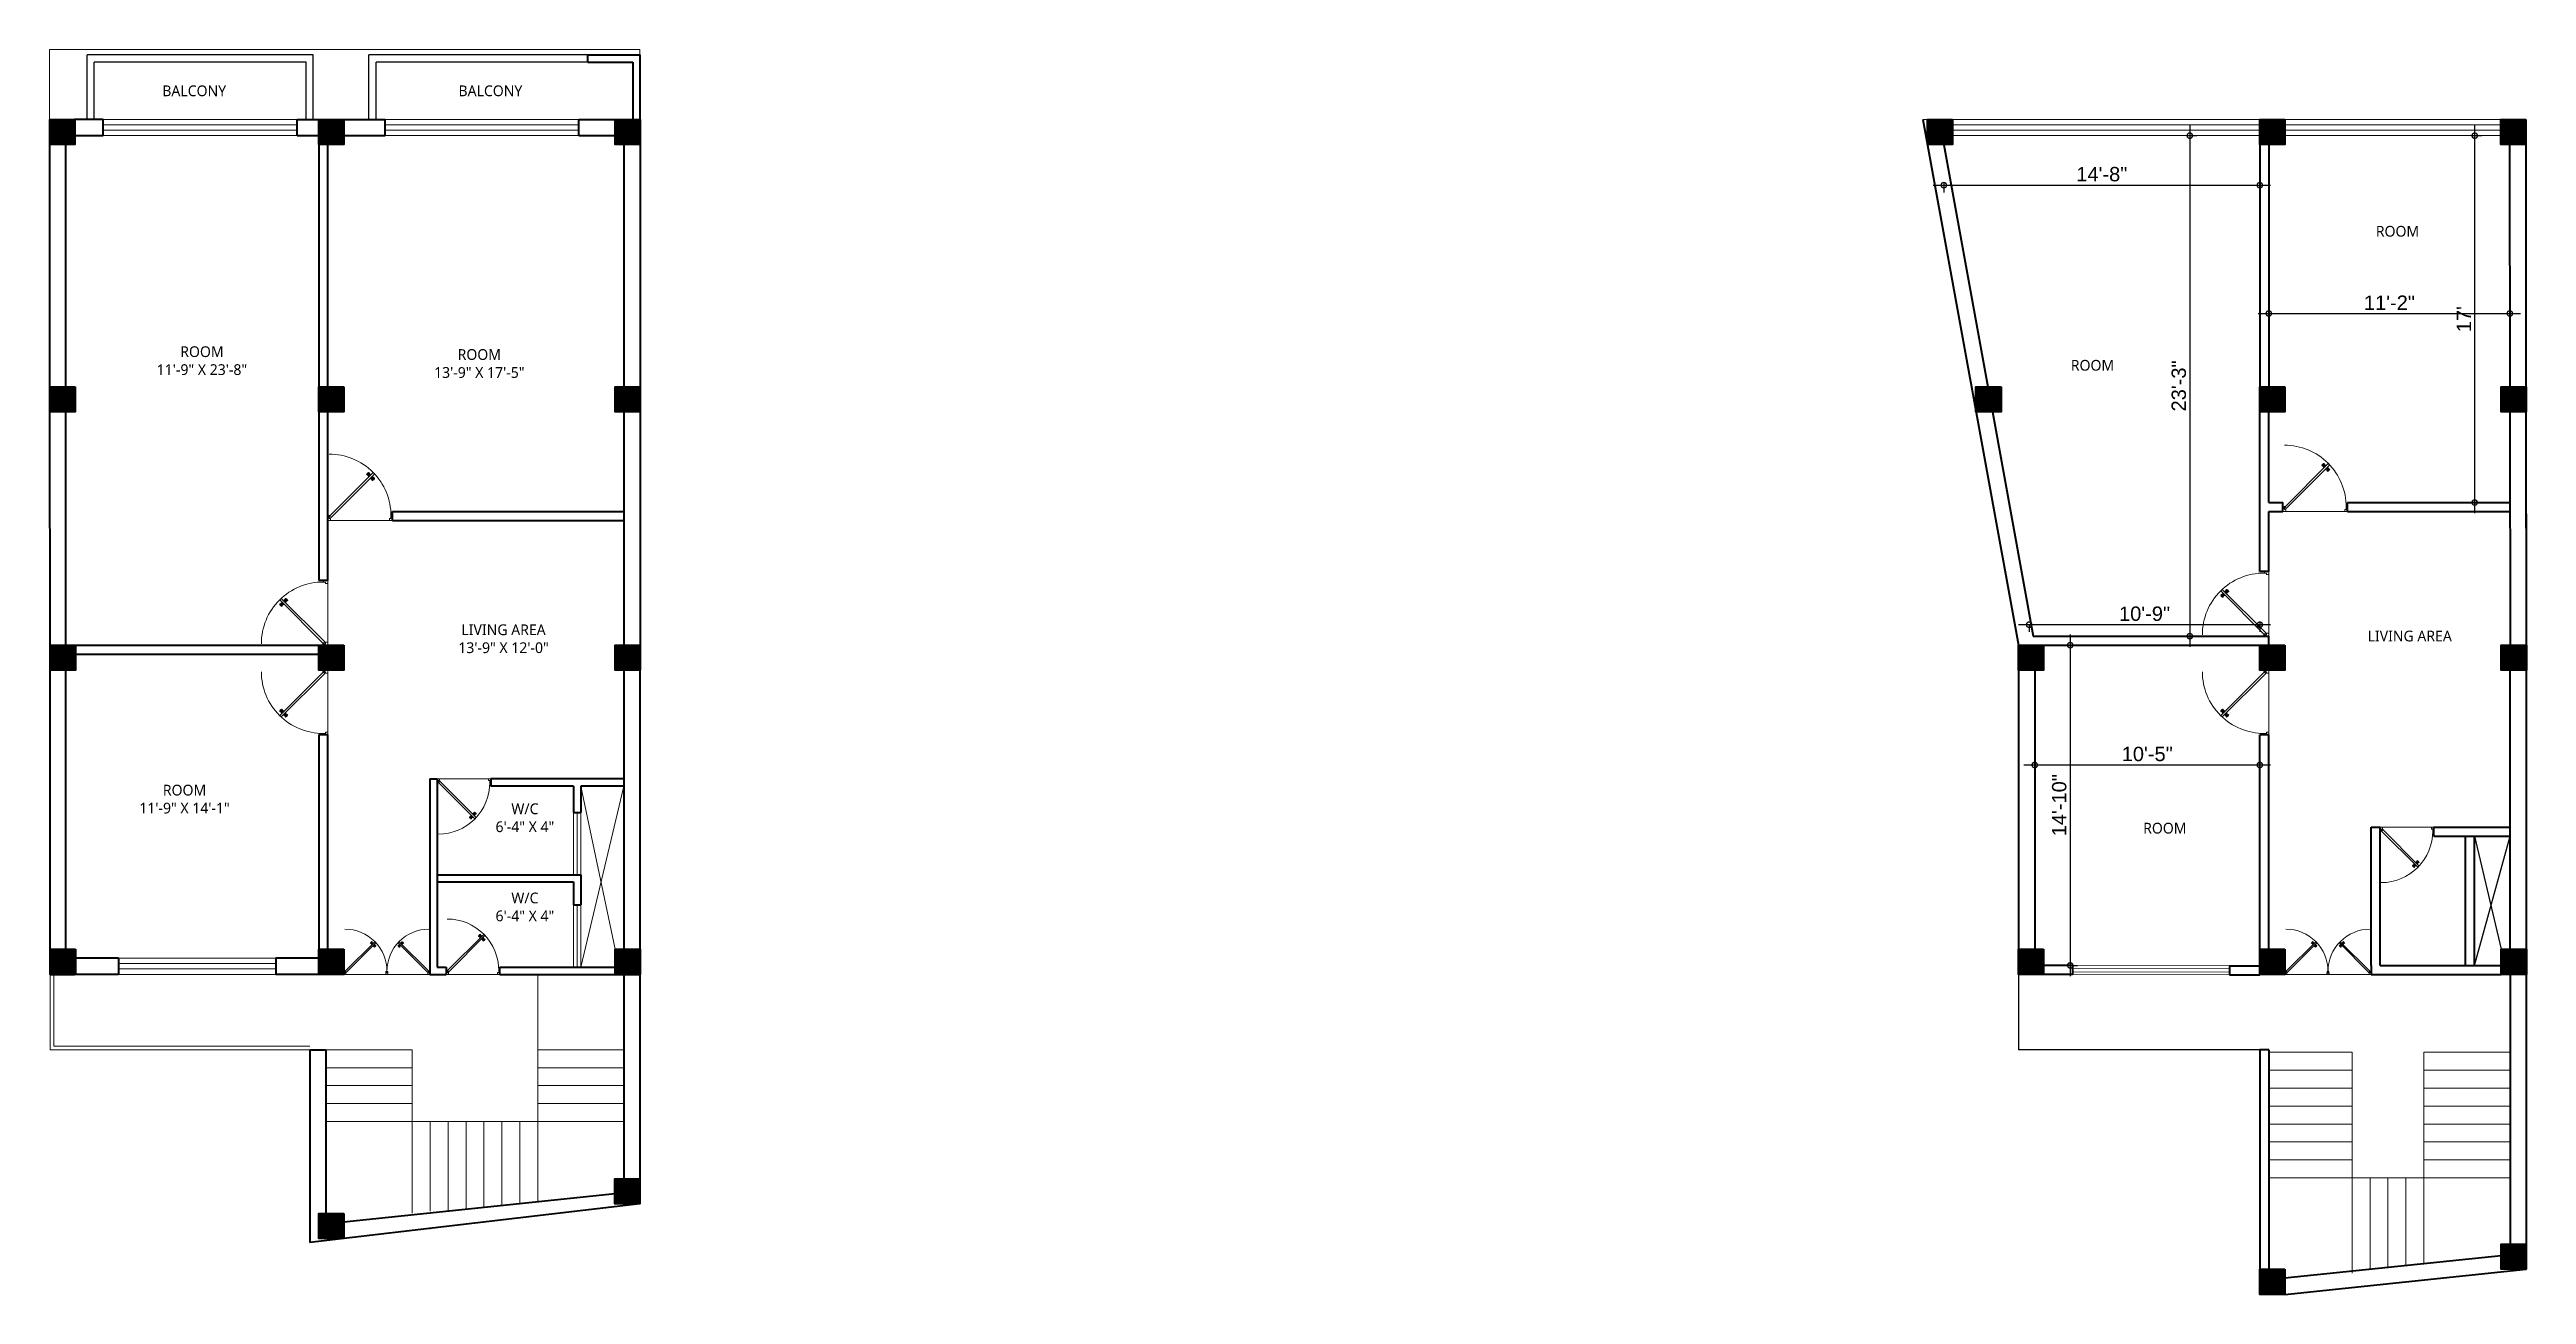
# Model space of a CAD drawing. Header units: inches. Extents: x -71 to 2682309, y -3332 to 801571.
# Drawn here: x 2651798 to 2653178, y 793069 to 793763 of the extents above; entities that cross this region are included whole.
import ezdxf

# ---------------------------------------------------------------- set-up
doc = ezdxf.new("R2010")
doc.units = ezdxf.units.IN
doc.header["$MEASUREMENT"] = 0
doc.header["$PDMODE"] = 99
doc.linetypes.add('ACAD_ISO02W100', pattern=[15, 12, -3])
doc.linetypes.add('SOLID', pattern=[0])
for name, color, linetype, lineweight in [('CONC. OUTLINE RA', 150, 'Continuous', 40), ('DOOR-WIN RA', 3, 'Continuous', 20), ('ele 4', 114, 'Continuous', 9), ('ELE2 RA', 130, 'Continuous', 20), ('elev 2', 20, 'Continuous', 25), ('HATCH RA', 8, 'Continuous', 9), ('PUERTAS', 7, 'Continuous', 13), ('stair EA', 132, 'Continuous', 5), ('STAIR PLAN AND ELEV RA', 124, 'Continuous', 20), ('wall EA', 24, 'Continuous', 40), ('WALL RA', 42, 'Continuous', 50), ('WALL__HALF_NEW', 42, 'Continuous', 30), ('Win EA', 114, 'Continuous', 5)]:
    doc.layers.add(name, color=color, linetype=linetype, lineweight=lineweight)
for name, color, linetype in [('HACTH', 7, 'Continuous'), ('lettring', 7, 'Continuous'), ('text EA', 7, 'Continuous')]:
    doc.layers.add(name, color=color, linetype=linetype)
doc.styles.add('EAPL', font='arial.ttf', dxfattribs={"height": 8})
doc.styles.get("Standard").update_dxf_attribs({"font": 'arial.ttf'})
doc.dimstyles.new('EA Copy of 1-8', dxfattribs={"dimtxt": 8, "dimasz": 6, "dimexe": 4, "dimexo": 6, "dimgap": 2, "dimtad": 1, "dimdec": 0, "dimzin": 0, "dimdsep": 46, "dimlunit": 3, "dimtxsty": 'EAPL', "dimblk": 'DOTSMALL', "dimcen": -0.09, "dimdle": 6, "dimclrd": 256, "dimclre": 256, "dimclrt": 256, "dimadec": 0, "dimazin": 0, "dimtfac": 8, "dimtdec": 0, "dimtix": 1, "dimtmove": 0, "dimatfit": 3, "dimldrblk": 'OPEN30', "dimfxl": 1, "dimfxlon": 1, "dimtolj": 1, "dimtzin": 0, "dimlwd": -1, "dimlwe": -1, "dimarcsym": 0})

msp = doc.modelspace()

# ---------------------------------------------------------------- texts
at = {"layer": 'text EA', "char_height": 6, "attachment_point": 2}
for s, insert, width in [('{\\fTrebuchet MS|b0|i0|c0|p34;BALCONY}', (2651878.7, 793742.8), 82.609), ('{\\fTrebuchet MS|b0|i0|c0|p34;BALCONY}', (2652043.7, 793742.8), 82.609), ('{\\fTrebuchet MS|b0|i0|c0|p34;ROOM }', (2653106, 793664.5), 84.336), ('{\\fTrebuchet MS|b0|i0|c0|p34;ROOM \\P11\'-9" X 23\'-8"}', (2651883, 793597.4), 84.336), ('{\\fTrebuchet MS|b0|i0|c0|p34;ROOM \\P13\'-9" X 17\'-5"}', (2652037.5, 793595.8), 84.336), ('{\\fTrebuchet MS|b0|i0|c0|p34;ROOM }', (2652936.1, 793589.8), 84.336), ('{\\fTrebuchet MS|b0|i0|c0|p34;LIVING AREA\\P13\'-9" X 12\'-0"}', (2652051, 793442.4), 84.336), ('{\\fTrebuchet MS|b0|i0|c0|p34;LIVING AREA}', (2653112.8, 793438.9), 84.336), ('{\\fTrebuchet MS|b0|i0|c0|p34;ROOM \\P11\'-9" X 14\'-1"}', (2651873.3, 793353), 84.336), ('{\\fTrebuchet MS|b0|i0|c0|p34;W/C\\P6\'-4" X 4"}', (2652062.9, 793342.6), 84.336), ('{\\fTrebuchet MS|b0|i0|c0|p34;ROOM }', (2652976.4, 793331.8), 84.336), ('{\\fTrebuchet MS|b0|i0|c0|p34;W/C\\P6\'-4" X 4"}', (2652062.9, 793292.9), 84.336)]:
    msp.add_mtext(s, dxfattribs=dict(at, insert=insert, width=width))

# ---------------------------------------------------------------- blocks, each defined once
blk = doc.blocks.new('COLUMN')
at = {"layer": 'HACTH', "lineweight": 30, "transparency": 33554541}
h = blk.add_hatch(color=256, dxfattribs=at)
h.dxf.hatch_style = 1
h.paths.add_polyline_path([(2659104.2, 784576.4), (2659090.2, 784576.4), (2659090.2, 784562.4), (2659104.2, 784562.4)])
at = {"layer": 'CONC. OUTLINE RA'}
blk.add_lwpolyline([(2659090.2, 784576.4), (2659104.2, 784576.4), (2659104.2, 784562.4), (2659090.2, 784562.4)], close=True, dxfattribs=at)
blk = doc.blocks.new('3ft')
at = {"layer": 'PUERTAS', "color": 6}
for p, q in [((1, 2.5), (25.2, 26.7)), ((26, 25.9), (1.8, 1.6)), ((26, 25.9), (25.2, 26.7)), ((0, 2.4), (0, 0)), ((0.7, 2.4), (0, 2.4)), ((1.6, 0), (0, 0)), ((0.7, 1.5), (0.7, 2.4)), ((0.8, 1.5), (0.7, 1.5)), ((0.8, 1.5), (0.8, 2.4)), ((0.8, 1.2), (0.8, 1.5)), ((1.6, 1.2), (0.8, 1.2)), ((1.6, 1.8), (0.9, 2.5)), ((1.6, 1.9), (1, 2.5)), ((1.6, 1.9), (1.6, 1.8)), ((1.8, 1.6), (1.6, 1.8)), ((1.6, 0), (1.6, 1.2)), ((34.4, 0), (34.4, 1.2)), ((34.4, 1.2), (35.2, 1.2)), ((34.4, 0), (36, 0)), ((35.2, 1.2), (35.2, 2.4)), ((35.2, 2.4), (36, 2.4)), ((36, 0), (36, 2.4))]:
    blk.add_line(p, q, dxfattribs=at)
at = {"layer": 'PUERTAS', "color": 8}
for p, q in [((22.6, 24.9), (21.6, 25.7)), ((22.6, 25), (21.7, 25.7)), ((22.7, 25.1), (21.8, 25.9)), ((22.1, 26.3), (22, 26.1)), ((22.9, 25.2), (22, 26.1)), ((22.1, 26.3), (22.3, 26.4)), ((22.3, 26.4), (22.3, 26.4)), ((23.2, 25.5), (22.3, 26.4)), ((23.3, 25.7), (22.5, 26.6)), ((23.5, 25.8), (22.7, 26.8)), ((23.4, 25.8), (22.7, 26.7)), ((22.7, 24.3), (23, 24.8)), ((23, 25), (22.8, 25.1)), ((23, 25), (22.9, 25.2)), ((23, 25), (22.9, 25.1)), ((22.9, 24.5), (23.1, 24.9)), ((23.1, 25.1), (23, 25.2)), ((23.1, 24.8), (23.2, 25)), ((23.3, 25.3), (23.2, 25.4)), ((23.4, 25.4), (23.3, 25.6)), ((23.4, 25.4), (23.3, 25.5)), ((23.4, 25.4), (23.3, 25.5)), ((23.3, 24.9), (23.3, 25.1)), ((23.5, 25.1), (23.3, 25.1)), ((23.6, 25.3), (23.4, 25.2)), ((23.9, 25.5), (23.5, 25.3)), ((24.1, 25.7), (23.6, 25.4)), ((23.6, 23.4), (24.1, 23.7)), ((23.8, 23.6), (24.2, 23.8)), ((24.1, 23.8), (24.3, 23.9)), ((24.2, 24), (24.4, 24)), ((24.2, 23.3), (25, 22.3)), ((24.3, 23.7), (24.4, 23.6)), ((24.3, 23.7), (24.5, 23.6)), ((24.3, 23.6), (24.4, 23.5)), ((24.3, 23.3), (25.1, 22.4)), ((24.4, 24.2), (24.4, 24)), ((24.4, 23.8), (24.5, 23.7)), ((24.4, 23.4), (25.2, 22.5)), ((24.6, 24.3), (24.5, 24.1)), ((24.5, 23.6), (25.4, 22.7)), ((24.8, 24.6), (24.6, 24.2)), ((24.6, 24), (24.7, 23.9)), ((25, 24.8), (24.7, 24.3)), ((24.7, 24.1), (24.8, 23.9)), ((24.7, 24.1), (24.8, 24)), ((24.8, 24.1), (24.9, 24)), ((24.8, 23.8), (25.7, 23)), ((25, 24), (25.9, 23.2)), ((25.1, 24.2), (26.1, 23.4)), ((25.1, 24.1), (26, 23.3)), ((25.6, 22.8), (25.4, 22.7)), ((25.6, 22.8), (25.7, 23)), ((25.7, 23), (25.7, 23)), ((0, 0), (36, 0))]:
    blk.add_line(p, q, dxfattribs=at)
at = {"layer": 'PUERTAS', "color": 1}
for p, q in [((21.7, 25.8), (22.1, 26.3)), ((21.7, 25.7), (22.2, 26.2)), ((21.7, 25.8), (21.7, 25.8)), ((22.5, 25), (21.7, 25.6)), ((22.6, 26.7), (22.1, 26.3)), ((22.7, 26.7), (22.2, 26.2)), ((22.6, 26.7), (22.6, 26.7)), ((22.6, 25), (23, 25.4)), ((22.6, 24.3), (22.9, 24.7)), ((22.6, 24.1), (22.6, 24.1)), ((22.7, 25.1), (22.7, 25.1)), ((23.4, 25.9), (22.8, 26.7)), ((22.8, 25.1), (23.1, 25.3)), ((22.9, 25), (22.8, 25.1)), ((22.9, 24.9), (23.2, 25.2)), ((22.9, 24.8), (22.9, 24.8)), ((22.9, 24.7), (22.9, 24.7)), ((23.4, 25.8), (23, 25.4)), ((23.3, 25.6), (23.1, 25.3)), ((23.5, 25.5), (23.2, 25.2)), ((23.3, 25.7), (23.3, 25.7)), ((23.4, 25.5), (23.3, 25.6)), ((23.4, 23.3), (23.4, 23.3)), ((23.6, 25.5), (23.6, 25.5)), ((23.6, 23.3), (24, 23.6)), ((24.1, 25.8), (23.7, 25.5)), ((23.7, 25.5), (23.7, 25.5)), ((24, 23.6), (24, 23.6)), ((24.1, 23.6), (24.1, 23.6)), ((24.3, 25.8), (24.3, 25.8)), ((24.3, 23.6), (24.5, 23.9)), ((24.3, 23.3), (24.7, 23.7)), ((24.3, 23.6), (24.4, 23.5)), ((24.3, 23.2), (24.9, 22.4)), ((24.4, 23.5), (24.6, 23.8)), ((24.4, 23.4), (24.4, 23.4)), ((24.8, 24.1), (24.5, 23.9)), ((24.9, 24), (24.6, 23.8)), ((25.1, 24.1), (24.7, 23.7)), ((25.1, 24.8), (24.8, 24.4)), ((24.8, 24.4), (24.8, 24.4)), ((24.8, 24.3), (24.8, 24.3)), ((24.8, 24.1), (24.9, 24)), ((25, 24), (25, 24)), ((25, 22.4), (25.5, 22.9)), ((25.1, 25), (25.1, 25)), ((25.1, 22.4), (25.6, 22.8)), ((25.1, 22.4), (25.1, 22.4)), ((25.2, 24.1), (26, 23.5)), ((26, 23.4), (25.5, 22.9)), ((26, 23.3), (25.6, 22.8)), ((26, 23.3), (26, 23.3))]:
    blk.add_line(p, q, dxfattribs=at)
at = {"layer": 'PUERTAS', "color": 2}
for p, q in [((22, 26.1), (22, 26.1)), ((25.4, 22.7), (25.4, 22.7))]:
    blk.add_line(p, q, dxfattribs=at)
at = {"layer": 'PUERTAS', "color": 6}
for radius in [0.155, 0.0752]:
    blk.add_circle((0.8, 2.6), radius, dxfattribs=at)
blk.add_arc((0.8, 2.6), 34.4, 359.7285, 90.0333, dxfattribs=at)
at = {"layer": 'PUERTAS', "color": 1}
for centre, start, end in [((22.5, 25), 231.0764, 315), ((22.7, 24.2), 135, 225), ((22.7, 26.7), 38.9236, 135), ((22.8, 25.1), 225, 315), ((23, 24.9), 135, 219.7428), ((22.9, 24.8), 315, 39.7428), ((23.3, 25.6), 315, 45), ((23.4, 25.9), 315, 38.9236), ((23.5, 23.4), 225, 315), ((23.5, 25.4), 50.2572, 135), ((23.6, 25.5), 230.2572, 315), ((24.1, 23.6), 50.2572, 135), ((24.2, 25.7), 45, 135), ((24.2, 23.7), 230.2572, 315), ((24.3, 23.2), 135, 218.9236), ((24.4, 23.5), 135, 225), ((24.8, 24.3), 135, 219.7428), ((24.7, 24.2), 315, 39.7428), ((24.9, 24), 45, 135), ((25, 22.4), 218.9236, 315), ((25, 24.9), 315, 45), ((25.2, 24.1), 51.0764, 135), ((26, 23.4), 315, 51.0764)]:
    blk.add_arc(centre, 0.08, start, end, dxfattribs=at)
blk = doc.blocks.new('*U327')
at = {"color": 3, "xscale": -1}
blk.add_blockref('3ft', (42, 0), dxfattribs=at)
blk = doc.blocks.new('_DotSmall')
at = {"color": 0, "linetype": 'ByBlock', "const_width": 0.5}
blk.add_lwpolyline([(-0.0625, 0, 1), (0.0625, 0, 1)], format="xyb", close=True, dxfattribs=at)
blk = doc.blocks.new('*D1221')
at = {"layer": 'Defpoints', "color": 0, "transparency": 16777216}
for p in [(2652853.3, 793709.7), (2653029.3, 793709.7), (2653029.3, 793687.2)]:
    blk.add_point(p, dxfattribs=at)
at = {"layer": 'lettring', "transparency": 16777216}
for p, q in [((2652847.3, 793687.2), (2653035.3, 793687.2)), ((2652853.3, 793688.2), (2652853.3, 793683.2)), ((2653029.3, 793688.2), (2653029.3, 793683.2))]:
    blk.add_line(p, q, dxfattribs=at)
at = {"layer": 'lettring', "transparency": 16777216, "xscale": 6, "yscale": 6, "zscale": 6, "rotation": 180}
blk.add_blockref('_DotSmall', (2652853.3, 793687.2), dxfattribs=at)
at = {"layer": 'lettring', "transparency": 16777216, "xscale": 6, "yscale": 6, "zscale": 6}
blk.add_blockref('_DotSmall', (2653029.3, 793687.2), dxfattribs=at)
at = {"layer": 'lettring', "transparency": 16777216, "insert": (2652941.3, 793693.3), "char_height": 8, "attachment_point": 5, "style": 'EAPL'}
blk.add_mtext('\\A1;14\'-8"', dxfattribs=at)
blk = doc.blocks.new('_Open30')
at = {"color": 0, "linetype": 'ByBlock', "lineweight": -2}
for p, q in [((-1, 0.27), (0, 0)), ((0, 0), (-1, -0.27)), ((0, 0), (-1, 0))]:
    blk.add_line(p, q, dxfattribs=at)
blk = doc.blocks.new('*D1216')
at = {"layer": 'Defpoints', "color": 0, "transparency": 16777216}
for p in [(2652943.7, 793714.8), (2652943.7, 793435.8), (2652990.3, 793435.8)]:
    blk.add_point(p, dxfattribs=at)
at = {"layer": 'lettring', "transparency": 16777216}
for p, q in [((2652989.3, 793714.8), (2652994.3, 793714.8)), ((2652990.3, 793720.8), (2652990.3, 793429.8)), ((2652989.3, 793435.8), (2652994.3, 793435.8))]:
    blk.add_line(p, q, dxfattribs=at)
at = {"layer": 'lettring', "transparency": 16777216, "xscale": 6, "yscale": 6, "zscale": 6}
for p, rotation in [((2652990.3, 793714.8), 90), ((2652990.3, 793435.8), 270)]:
    blk.add_blockref('_DotSmall', p, dxfattribs=dict(at, rotation=rotation))
at = {"layer": 'lettring', "transparency": 16777216, "insert": (2652984.2, 793575.3), "char_height": 8, "attachment_point": 5, "rotation": 90, "style": 'EAPL'}
blk.add_mtext('\\A1;23\'-3"', dxfattribs=at)
blk = doc.blocks.new('*D1217')
at = {"layer": 'Defpoints', "color": 0, "transparency": 16777216}
for p in [(2653029.3, 793471.8), (2652900.8, 793448.4), (2652900.8, 793442.2)]:
    blk.add_point(p, dxfattribs=at)
at = {"layer": 'lettring', "transparency": 16777216}
for p, q in [((2653035.3, 793442.2), (2652894.8, 793442.2)), ((2652900.8, 793442.4), (2652900.8, 793438.2)), ((2653029.3, 793443.2), (2653029.3, 793438.2))]:
    blk.add_line(p, q, dxfattribs=at)
at = {"layer": 'lettring', "transparency": 16777216, "xscale": 6, "yscale": 6, "zscale": 6, "rotation": 180}
blk.add_blockref('_DotSmall', (2652900.8, 793442.2), dxfattribs=at)
at = {"layer": 'lettring', "transparency": 16777216, "xscale": 6, "yscale": 6, "zscale": 6}
blk.add_blockref('_DotSmall', (2653029.3, 793442.2), dxfattribs=at)
at = {"layer": 'lettring', "transparency": 16777216, "insert": (2652965.1, 793448.3), "char_height": 8, "attachment_point": 5, "style": 'EAPL'}
blk.add_mtext('\\A1;10\'-9"', dxfattribs=at)
blk = doc.blocks.new('*D1218')
at = {"layer": 'Defpoints', "color": 0, "transparency": 16777216}
for p in [(2653168.6, 793615.7), (2653168.6, 793575), (2653034.3, 793574.8)]:
    blk.add_point(p, dxfattribs=at)
at = {"layer": 'lettring', "transparency": 16777216}
for p, q in [((2653034.3, 793614.7), (2653034.3, 793619.7)), ((2653168.6, 793614.7), (2653168.6, 793619.7)), ((2653028.3, 793615.7), (2653174.6, 793615.7))]:
    blk.add_line(p, q, dxfattribs=at)
at = {"layer": 'lettring', "transparency": 16777216, "xscale": 6, "yscale": 6, "zscale": 6, "rotation": 180}
blk.add_blockref('_DotSmall', (2653034.3, 793615.7), dxfattribs=at)
at = {"layer": 'lettring', "transparency": 16777216, "xscale": 6, "yscale": 6, "zscale": 6}
blk.add_blockref('_DotSmall', (2653168.6, 793615.7), dxfattribs=at)
at = {"layer": 'lettring', "transparency": 16777216, "insert": (2653101.5, 793621.7), "char_height": 8, "attachment_point": 5, "style": 'EAPL'}
blk.add_mtext('\\A1;11\'-2"', dxfattribs=at)
blk = doc.blocks.new('*D1219')
at = {"layer": 'Defpoints', "color": 0, "transparency": 16777216}
for p in [(2653078.2, 793714.8), (2653149, 793714.8), (2653078.2, 793510.3)]:
    blk.add_point(p, dxfattribs=at)
at = {"layer": 'lettring', "transparency": 16777216}
for p, q in [((2653148, 793714.8), (2653153, 793714.8)), ((2653149, 793504.3), (2653149, 793720.8)), ((2653148, 793510.3), (2653153, 793510.3))]:
    blk.add_line(p, q, dxfattribs=at)
at = {"layer": 'lettring', "transparency": 16777216, "xscale": 6, "yscale": 6, "zscale": 6}
for p, rotation in [((2653149, 793714.8), 90), ((2653149, 793510.3), 270)]:
    blk.add_blockref('_DotSmall', p, dxfattribs=dict(at, rotation=rotation))
at = {"layer": 'lettring', "transparency": 16777216, "insert": (2653143, 793612.5), "char_height": 8, "attachment_point": 5, "rotation": 90, "style": 'EAPL'}
blk.add_mtext("\\A1;17'", dxfattribs=at)
blk = doc.blocks.new('*D1220')
at = {"layer": 'Defpoints', "color": 0, "transparency": 16777216}
for p in [(2652903.9, 793380.8), (2653029.3, 793380.8), (2652903.9, 793364)]:
    blk.add_point(p, dxfattribs=at)
at = {"layer": 'lettring', "transparency": 16777216}
for p, q in [((2653035.3, 793364), (2652897.9, 793364)), ((2652903.9, 793365), (2652903.9, 793360)), ((2653029.3, 793365), (2653029.3, 793360))]:
    blk.add_line(p, q, dxfattribs=at)
at = {"layer": 'lettring', "transparency": 16777216, "xscale": 6, "yscale": 6, "zscale": 6, "rotation": 180}
blk.add_blockref('_DotSmall', (2652903.9, 793364), dxfattribs=at)
at = {"layer": 'lettring', "transparency": 16777216, "xscale": 6, "yscale": 6, "zscale": 6}
blk.add_blockref('_DotSmall', (2653029.3, 793364), dxfattribs=at)
at = {"layer": 'lettring', "transparency": 16777216, "insert": (2652966.6, 793370.1), "char_height": 8, "attachment_point": 5, "style": 'EAPL'}
blk.add_mtext('\\A1;10\'-5"', dxfattribs=at)
blk = doc.blocks.new('*D1222')
at = {"layer": 'Defpoints', "color": 0, "transparency": 16777216}
for p in [(2652908.9, 793430.8), (2652908.9, 793252.3), (2652923.7, 793252.3)]:
    blk.add_point(p, dxfattribs=at)
at = {"layer": 'lettring', "transparency": 16777216}
for p, q in [((2652922.7, 793430.8), (2652927.7, 793430.8)), ((2652923.7, 793436.8), (2652923.7, 793246.3)), ((2652922.7, 793252.3), (2652927.7, 793252.3))]:
    blk.add_line(p, q, dxfattribs=at)
at = {"layer": 'lettring', "transparency": 16777216, "xscale": 6, "yscale": 6, "zscale": 6}
for p, rotation in [((2652923.7, 793430.8), 90), ((2652923.7, 793252.3), 270)]:
    blk.add_blockref('_DotSmall', p, dxfattribs=dict(at, rotation=rotation))
at = {"layer": 'lettring', "transparency": 16777216, "insert": (2652917.6, 793341.6), "char_height": 8, "attachment_point": 5, "rotation": 90, "style": 'EAPL'}
blk.add_mtext('\\A1;14\'-10"', dxfattribs=at)

# ---------------------------------------------------------------- dimensions: what is measured, and where the dimension line sits
at = {"layer": 'lettring'}
for base, p1, p2, picture, middle in [((2652990.3, 793435.8), (2652943.7, 793714.8), (2652943.7, 793435.8), '*D1216', (2652984.2, 793575.3)), ((2653148.9676, 793714.7719), (2653078.1542, 793510.324), (2653078.1542, 793714.7719), '*D1219', (2653142.9512, 793612.5479)), ((2652923.6947, 793252.3075), (2652908.8736, 793430.8039), (2652908.8736, 793252.3075), '*D1222', (2652917.6101, 793341.5557))]:
    dim = msp.add_linear_dim(base=base, p1=p1, p2=p2, angle=90, dimstyle='EA Copy of 1-8', dxfattribs=at)
    dim.commit()
    dim.dimension.update_dxf_attribs({"geometry": picture, "text_midpoint": middle})
for base, p1, p2, picture, middle in [((2653029.3, 793687.2), (2652853.3, 793709.7), (2653029.3, 793709.7), '*D1221', (2652941.3, 793693.3)), ((2653168.6, 793615.7), (2653034.3, 793574.8), (2653168.6, 793575), '*D1218', (2653101.5, 793621.7)), ((2652900.816, 793442.2344), (2653029.3267, 793471.8022), (2652900.816, 793448.4234), '*D1217', (2652965.0714, 793448.319)), ((2652903.9, 793364), (2653029.3, 793380.8), (2652903.9, 793380.8), '*D1220', (2652966.6, 793370.1))]:
    dim = msp.add_linear_dim(base=base, p1=p1, p2=p2, dimstyle='EA Copy of 1-8', dxfattribs=at)
    dim.commit()
    dim.dimension.update_dxf_attribs({"geometry": picture, "text_midpoint": middle})

# ---------------------------------------------------------------- linework, layer by layer
at = {"color": 244, "lineweight": 30, "true_color": 0x991b1e}
for p, q in [((2652850.7, 793723.8), (2652850.7, 793723.7)), ((2653177.5, 793723.8), (2653177.8, 793430.8))]:
    msp.add_line(p, q, dxfattribs=at)
at = {"linetype": 'ACAD_ISO02W100'}
msp.add_line((2652127.1, 793247.3), (2652113.1, 793247.3), dxfattribs=at)
at = {"layer": 'DOOR-WIN RA'}
for p, q in [((2651828, 793723.8), (2651936, 793723.8)), ((2651828, 793720.8), (2651936, 793720.8)), ((2651828, 793717.8), (2651936, 793717.8)), ((2651828, 793714.8), (2651936, 793714.8)), ((2651985, 793723.8), (2652093, 793723.8)), ((2651985, 793720.8), (2652093, 793720.8)), ((2651985, 793717.8), (2652093, 793717.8)), ((2651985, 793714.8), (2652093, 793714.8))]:
    msp.add_line(p, q, dxfattribs=at)
at = {"layer": 'ele 4', "linetype": 'SOLID'}
for p, q in [((2651948, 793723.8), (2651812.2, 793723.8)), ((2651812.2, 793714.8), (2651948, 793714.8)), ((2651936, 793720.8), (2651828, 793720.8)), ((2651828, 793717.8), (2651936, 793717.8)), ((2652113, 793723.8), (2651962, 793723.8)), ((2651962, 793714.8), (2652113, 793714.8)), ((2652093, 793720.8), (2651985, 793720.8)), ((2651985, 793717.8), (2652093, 793717.8)), ((2653029.3, 793723.8), (2652841.6, 793723.8)), ((2653029.3, 793720.8), (2652858.1, 793720.8)), ((2652858.1, 793717.8), (2653029.3, 793717.8)), ((2652858.1, 793714.8), (2653029.3, 793714.8)), ((2653163.5, 793723.8), (2653043.3, 793723.8)), ((2653163.5, 793720.8), (2653043.3, 793720.8)), ((2653043.3, 793717.8), (2653163.5, 793717.8)), ((2653043.3, 793714.8), (2653163.5, 793714.8)), ((2652090, 793302.8), (2652090, 793337.5)), ((2652092, 793337.5), (2652092, 793302.8)), ((2652094, 793337.5), (2652094, 793302.8)), ((2652090, 793251.3), (2652090, 793286)), ((2652092, 793286), (2652092, 793251.3)), ((2652094, 793286), (2652094, 793251.3)), ((2651836.5, 793256.3), (2651924.1, 793256.3)), ((2651836.5, 793253.3), (2651924.1, 793253.3)), ((2651836.5, 793250.3), (2651924.1, 793250.3)), ((2651836.5, 793247.3), (2651924.1, 793247.3))]:
    msp.add_line(p, q, dxfattribs=at)
at = {"layer": 'ele 4'}
for p, q in [((2652924.9, 793252.3), (2653012.5, 793252.1)), ((2652924.9, 793250.8), (2653012.5, 793250.6)), ((2652924.9, 793248.8), (2653012.5, 793248.6)), ((2652924.9, 793247.3), (2653012.5, 793247.1))]:
    msp.add_line(p, q, dxfattribs=at)
at = {"layer": 'ELE2 RA'}
for p, q in [((2651798.1, 793723.8), (2651798.1, 793762.8)), ((2651798.1, 793762.8), (2652127, 793762.8)), ((2652127, 793759.8), (2652127, 793762.8))]:
    msp.add_line(p, q, dxfattribs=at)
at = {"layer": 'elev 2'}
for p, q in [((2653148.8, 793252.3), (2653168.8, 793324.3)), ((2653148.8, 793324.3), (2653163.8, 793261.3)), ((2652894.9, 793247.3), (2652894.9, 793205.3)), ((2653029.3, 793247.3), (2653029.3, 793247.3)), ((2653038.3, 793247.3), (2653038.3, 793247.3)), ((2653029.3, 793205.3), (2652894.9, 793205.3)), ((2653163.7, 793090.6), (2653043.3, 793077.9))]:
    msp.add_line(p, q, dxfattribs=at)
at = {"layer": 'HATCH RA'}
for p, q in [((2652094, 793251.3), (2652118.1, 793352.3)), ((2652094, 793352.3), (2652113.1, 793261.3)), ((2652127.1, 793270.8), (2652127.1, 793270.8))]:
    msp.add_line(p, q, dxfattribs=at)
at = {"layer": 'stair EA'}
for p, q in [((2651798.5, 793247.3), (2651798.5, 793205.3)), ((2651800.5, 793247.3), (2651800.5, 793207.3)), ((2652070.1, 793247.3), (2652070.1, 793120.5)), ((2651943.1, 793205.3), (2651798.5, 793205.3)), ((2651943.1, 793207.3), (2651800.5, 793207.3)), ((2652000.1, 793205.3), (2651952.1, 793205.3)), ((2652000.1, 793205.3), (2652000.1, 793114.2)), ((2652118.1, 793205.3), (2652070.1, 793205.3)), ((2653080.7, 793203.9), (2653034.3, 793203.9)), ((2653080.7, 793203.9), (2653080.7, 793080.8)), ((2653168.7, 793203.9), (2653120.7, 793203.9)), ((2653168.7, 793203.9), (2653120.7, 793203.9)), ((2653120.7, 793203.9), (2653120.7, 793086)), ((2652000.1, 793195.3), (2651952.1, 793195.3)), ((2652118.1, 793195.3), (2652070.1, 793195.3)), ((2653080.7, 793193.9), (2653034.3, 793193.9)), ((2653168.7, 793193.9), (2653120.7, 793193.9)), ((2653168.7, 793193.9), (2653120.7, 793193.9)), ((2652000.1, 793185.3), (2651952.1, 793185.3)), ((2652000.1, 793175.3), (2651952.1, 793175.3)), ((2652118.1, 793185.3), (2652070.1, 793185.3)), ((2652118.1, 793175.3), (2652070.1, 793175.3)), ((2653080.7, 793183.9), (2653034.3, 793183.9)), ((2653168.7, 793183.9), (2653120.7, 793183.9)), ((2653168.7, 793183.9), (2653120.7, 793183.9)), ((2652118.1, 793165.3), (2651952.1, 793165.3)), ((2652000.1, 793165.3), (2652000.1, 793115.3)), ((2652010.1, 793165.3), (2652010.1, 793115.3)), ((2652020.1, 793165.3), (2652020.1, 793115.3)), ((2652030.1, 793165.3), (2652030.1, 793116.3)), ((2652040.1, 793165.3), (2652040.1, 793117.4)), ((2652050.1, 793165.3), (2652050.1, 793118.4)), ((2652060.1, 793165.3), (2652060.1, 793119.5)), ((2653080.7, 793173.9), (2653034.3, 793173.9)), ((2653080.7, 793163.9), (2653034.3, 793163.9)), ((2653168.7, 793173.9), (2653120.7, 793173.9)), ((2653168.7, 793173.9), (2653120.7, 793173.9)), ((2653168.7, 793163.9), (2653120.7, 793163.9)), ((2653168.7, 793163.9), (2653120.7, 793163.9)), ((2653080.7, 793153.9), (2653034.3, 793153.9)), ((2653168.7, 793153.9), (2653120.7, 793153.9)), ((2653168.7, 793153.9), (2653120.7, 793153.9)), ((2653080.7, 793143.9), (2653034.3, 793143.9)), ((2653168.7, 793133.9), (2653034.3, 793133.9)), ((2653090.7, 793133.9), (2653090.7, 793082.9)), ((2653100.7, 793133.9), (2653100.7, 793083.9)), ((2653110.7, 793133.9), (2653110.7, 793085)), ((2653168.7, 793143.9), (2653120.7, 793143.9)), ((2653168.7, 793143.9), (2653120.7, 793143.9)), ((2651952.1, 793100.1), (2651952.1, 793100.1)), ((2652010.1, 793105.8), (2652010.1, 793105.2))]:
    msp.add_line(p, q, dxfattribs=at)
at = {"layer": 'STAIR PLAN AND ELEV RA'}
msp.add_line((2652113.1, 793247.3), (2652118.1, 793247.3), dxfattribs=at)
msp.add_line((2652113.1, 793247.3), (2652118.1, 793247.3), dxfattribs=at)
at = {"layer": 'wall EA'}
for p, q in [((2652098, 793759.8), (2652127, 793759.8)), ((2652098, 793755.8), (2652098, 793759.8)), ((2652098, 793755.8), (2652123, 793755.8)), ((2652123, 793755.8), (2652123, 793723.8)), ((2652127, 793759.8), (2652127, 793723.8)), ((2651828, 793723.8), (2651812.1, 793723.8)), ((2651812.1, 793714.8), (2651828, 793714.8)), ((2651819, 793714.8), (2651819, 793714.8)), ((2651828, 793714.8), (2651828, 793723.8)), ((2651936, 793714.8), (2651936, 793723.8)), ((2651936, 793723.8), (2651948, 793723.8)), ((2651936, 793714.8), (2651948, 793714.8)), ((2651962, 793723.8), (2651985, 793723.8)), ((2651962, 793714.8), (2651985, 793714.8)), ((2651985, 793714.8), (2651985, 793723.8)), ((2652093, 793714.8), (2652093, 793723.8)), ((2652093, 793723.8), (2652113, 793723.8)), ((2652093, 793714.8), (2652113, 793714.8)), ((2652127.1, 793721.8), (2652127, 793133.4)), ((2652841.6, 793723.8), (2652894.9, 793430.8)), ((2652841.6, 793723.8), (2652894.9, 793430.8)), ((2651798.3, 793574.8), (2651798.3, 793709.8)), ((2651807.1, 793574.8), (2651807.1, 793709.8)), ((2651948.1, 793709.8), (2651948.1, 793466.8)), ((2651953.1, 793574.8), (2651953.1, 793709.8)), ((2652118.1, 793709.8), (2652118.1, 793574.8)), ((2652853.3, 793709.7), (2652877.8, 793574.8)), ((2653029.3, 793709.8), (2653029.3, 793574.8)), ((2653034.3, 793709.8), (2653034.3, 793574.8)), ((2653168.4, 793709.8), (2653168.6, 793574.8)), ((2653177.7, 793562.8), (2653177.7, 793709.8)), ((2651798.4, 793430.8), (2651798.3, 793560.8)), ((2651807.1, 793430.8), (2651807.1, 793560.8)), ((2651953.1, 793500.3), (2651953.1, 793560.8)), ((2652118.1, 793560.8), (2652118.1, 793430.8)), ((2652880.4, 793560.8), (2652903.1, 793435.8)), ((2653029.3, 793525), (2653029.3, 793560.8)), ((2653034.3, 793510.3), (2653034.3, 793560.8)), ((2653168.6, 793560.8), (2653168.8, 793430.8)), ((2653177.8, 793430.8), (2653177.7, 793560.8)), ((2653029.3, 793471.8), (2653029.3, 793525)), ((2653034.3, 793510.3), (2653042.2, 793510.3)), ((2653042.2, 793505.3), (2653042.2, 793510.3)), ((2653078.2, 793510.3), (2653168.7, 793510.3)), ((2653078.2, 793505.3), (2653078.2, 793510.3)), ((2651953.1, 793466.8), (2651953.1, 793500.3)), ((2651989.1, 793505.3), (2652118.1, 793505.3)), ((2651989.1, 793500.3), (2651989.1, 793505.3)), ((2651989.1, 793500.3), (2652118.1, 793500.3)), ((2653034.3, 793505.3), (2653042.2, 793505.3)), ((2653034.3, 793471.8), (2653034.3, 793505.3)), ((2653078.2, 793505.3), (2653168.7, 793505.3)), ((2651953.1, 793466.8), (2651948.1, 793466.8)), ((2653034.3, 793471.8), (2653029.3, 793471.8)), ((2651798.4, 793430.8), (2651798.5, 793430.8)), ((2651812.5, 793430.8), (2651948, 793430.8)), ((2651812.5, 793425.8), (2651948, 793425.8)), ((2652903.1, 793435.8), (2653034.3, 793435.8)), ((2652908.9, 793430.8), (2653029.3, 793430.8)), ((2653034.3, 793430.8), (2653034.3, 793435.8)), ((2653177.8, 793430.8), (2653177.8, 793430.8)), ((2651798.5, 793261.3), (2651798.5, 793416.8)), ((2651807.1, 793261.3), (2651807.1, 793416.8)), ((2652118.1, 793416.8), (2652118.1, 793261.3)), ((2652894.9, 793416.8), (2652894.9, 793261.3)), ((2652903.9, 793416.8), (2652903.9, 793261.3)), ((2653168.8, 793261.3), (2653168.8, 793416.8)), ((2653177.8, 793261.3), (2653177.8, 793416.8)), ((2651948.1, 793380.8), (2651948.1, 793261.3)), ((2651953.1, 793380.8), (2651948.1, 793380.8)), ((2651953.1, 793261.3), (2651953.1, 793380.8)), ((2653029.3, 793261.3), (2653029.3, 793380.8)), ((2653034.3, 793380.8), (2653029.3, 793380.8)), ((2653034.3, 793261.3), (2653034.3, 793380.8)), ((2652010, 793356.3), (2652010, 793256.3)), ((2652010, 793356.3), (2652014, 793356.3)), ((2652014, 793356.3), (2652014, 793251.3)), ((2652118.1, 793356.3), (2652044, 793356.3)), ((2652044, 793356.3), (2652044, 793352.3)), ((2652090, 793352.3), (2652044, 793352.3)), ((2652090, 793352.3), (2652090, 793337.5)), ((2652094, 793352.3), (2652094, 793337.5)), ((2652118.1, 793352.3), (2652094, 793352.3)), ((2652090, 793337.5), (2652094, 793337.5)), ((2653091.3, 793329.3), (2653096.3, 793329.3)), ((2653091.3, 793252.3), (2653091.3, 793329.3)), ((2653096.3, 793252.3), (2653096.3, 793329.3)), ((2653126.3, 793329.3), (2653168.8, 793329.3)), ((2653126.3, 793324.3), (2653126.3, 793329.3)), ((2653126.3, 793324.3), (2653168.8, 793324.3)), ((2653143.8, 793252.3), (2653143.8, 793324.3)), ((2653148.8, 793252.3), (2653148.8, 793324.3)), ((2652014, 793302.8), (2652094, 793302.8)), ((2652094, 793302.8), (2652094, 793286)), ((2652014, 793298.8), (2652090, 793298.8)), ((2652090, 793298.8), (2652090, 793286)), ((2652090, 793286), (2652094, 793286)), ((2651836.5, 793256.3), (2651812.5, 793256.3)), ((2651836.5, 793247.3), (2651812.5, 793247.3)), ((2651836.5, 793256.3), (2651836.5, 793247.3)), ((2651948.1, 793256.3), (2651924.1, 793256.3)), ((2651924.1, 793256.3), (2651924.1, 793247.3)), ((2651948.1, 793247.3), (2651924.1, 793247.3)), ((2652010, 793256.3), (2652010, 793247.3)), ((2652010, 793247.3), (2652019, 793247.3)), ((2652014, 793251.3), (2652019, 793251.3)), ((2652019, 793251.3), (2652019, 793247.3)), ((2652049, 793251.3), (2652113.1, 793251.3)), ((2652049, 793247.3), (2652049, 793251.3)), ((2652049, 793247.3), (2652113.1, 793247.3)), ((2652118.1, 793247.3), (2652118.1, 793133.4)), ((2652924.9, 793252.3), (2652908.9, 793252.3)), ((2652924.9, 793247.3), (2652908.9, 793247.3)), ((2652924.9, 793252.3), (2652924.9, 793247.3)), ((2653012.5, 793252.1), (2653012.5, 793247.1)), ((2653012.5, 793252.1), (2653029.3, 793252.1)), ((2653012.5, 793247.1), (2653029.3, 793247.1)), ((2653091.3, 793252.3), (2653091.3, 793247.3)), ((2653091.3, 793247.3), (2653163.8, 793247.3)), ((2653096.3, 793252.3), (2653163.8, 793252.3)), ((2653168.7, 793247.3), (2653168.7, 793097)), ((2653177.7, 793247.3), (2653177.7, 793097)), ((2651943.1, 793205.3), (2651943.1, 793097.9)), ((2651943.1, 793205.3), (2651952.1, 793205.3)), ((2651952.1, 793205.3), (2651952.1, 793114.1)), ((2653029.3, 793205.3), (2653029.3, 793082.9)), ((2653034.3, 793205.3), (2653029.3, 793205.3)), ((2653034.3, 793205.3), (2653034.3, 793082.9)), ((2652113.1, 793125), (2651962.1, 793109.2)), ((2652127, 793119.4), (2651943.1, 793097.9)), ((2653163.7, 793090.5), (2653043.3, 793077.9)), ((2653043.3, 793068.9), (2653177.7, 793083))]:
    msp.add_line(p, q, dxfattribs=at)
at = {"layer": 'WALL RA'}
for p, q in [((2651812.1, 793247.3), (2651798.6, 793247.3)), ((2652127.1, 793247.3), (2652113.1, 793247.3))]:
    msp.add_line(p, q, dxfattribs=at)
at = {"layer": 'WALL__HALF_NEW'}
for p, q in [((2651819, 793723.8), (2651819, 793759.8)), ((2651945, 793759.8), (2651819, 793759.8)), ((2651823, 793723.8), (2651823, 793755.8)), ((2651941, 793755.8), (2651823, 793755.8)), ((2651941, 793723.8), (2651941, 793755.8)), ((2651945, 793723.8), (2651945, 793759.8)), ((2651976, 793723.8), (2651976, 793759.8)), ((2652098, 793759.8), (2651976, 793759.8)), ((2651980, 793723.8), (2651980, 793755.8)), ((2652098, 793755.8), (2651980, 793755.8))]:
    msp.add_line(p, q, dxfattribs=at)

# ---------------------------------------------------------------- block references
at = {"layer": 'HATCH RA', "lineweight": 30, "rotation": 270}
for p in [(1867235.8, 3452814), (1867385.7, 3452814), (1867550.7, 3452814), (1868281.8, 3452814), (1868466.9, 3452814), (1868601.1, 3452814), (1867235.9, 3452665), (1867385.7, 3452665), (1867550.7, 3452665), (1868308.8, 3452665), (1868466.9, 3452665), (1868601.3, 3452665), (1867236.1, 3452521), (1867385.7, 3452521), (1867550.7, 3452521), (1868332.5, 3452521), (1868466.9, 3452521), (1868601.4, 3452521), (1867236.1, 3452351.5), (1867385.7, 3452351.5), (1867550.7, 3452351.5), (1868332.5, 3452351.5), (1868466.9, 3452351.5), (1868601.4, 3452351.5), (1867550.6, 3452223.6), (1867385.7, 3452204.3), (1868601.3, 3452187.2), (1868466.9, 3452173.1)]:
    msp.add_blockref('COLUMN', p, dxfattribs=at)
at = {"layer": 'wall EA', "xscale": 0.8333366820079391, "yscale": 0.8333366820079391, "zscale": 0.8333366820079391, "rotation": 180}
msp.add_blockref('*U327', (2652049, 793356.3), dxfattribs=at)
at = {"layer": 'wall EA', "xscale": -0.8333366820079391, "yscale": 0.8333366820079391, "zscale": 0.8333366820079391}
msp.add_blockref('*U327', (2652054, 793247.3), dxfattribs=at)
at = {"layer": 'Win EA'}
for p, xscale, yscale, zscale, rotation in [((2651995.1, 793500.3), -0.9999536188852894, 0.9999536188852896, 0.9999536188852894, 359.9995031579402), ((2653084.2, 793505.3), -0.9999536188852894, 0.9999536188852896, 0.9999536188852894, 359.9995031579402), ((2651953.1, 793472.8), -0.9999536188852896, 0.9999536188852896, 0.9999536188852894, 89.99950316861236), ((2653034.3, 793477.8), -0.9999536188852896, 0.9999536188852896, 0.9999536188852894, 89.99950316861236), ((2651953.1, 793374.8), 0.9999536188852896, 0.9999536188852896, 0.9999536188852896, 89.99950316856432), ((2653034.3, 793374.8), 0.9999536188852896, 0.9999536188852896, 0.9999536188852896, 90.00049686073707), ((2653131.3, 793329.3), 0.8333366820079391, 0.8333366820079391, 0.8333366820079391, 180.0000000008892)]:
    msp.add_blockref('*U327', p, dxfattribs=dict(at, xscale=xscale, yscale=yscale, zscale=zscale, rotation=rotation))
at = {"layer": 'Win EA', "yscale": 0.6812915640384177, "zscale": 0.6812915640384177}
for p, xscale in [((2651990.7, 793247.3), -0.6812915640384177), ((2651981.4, 793247.3), 0.6812915640384177), ((2653071.9, 793247.3), -0.6812915640384177), ((2653062.7, 793247.3), 0.6812915640384177)]:
    msp.add_blockref('*U327', p, dxfattribs=dict(at, xscale=xscale))

msp.set_redraw_order([(e.dxf.handle, doc.entitydb.next_handle()) for e in msp.query("TEXT MTEXT ATTDEF DIMENSION ARC_DIMENSION")])  # texts and dimensions are drawn at this point

doc.saveas('drawing.dxf')
